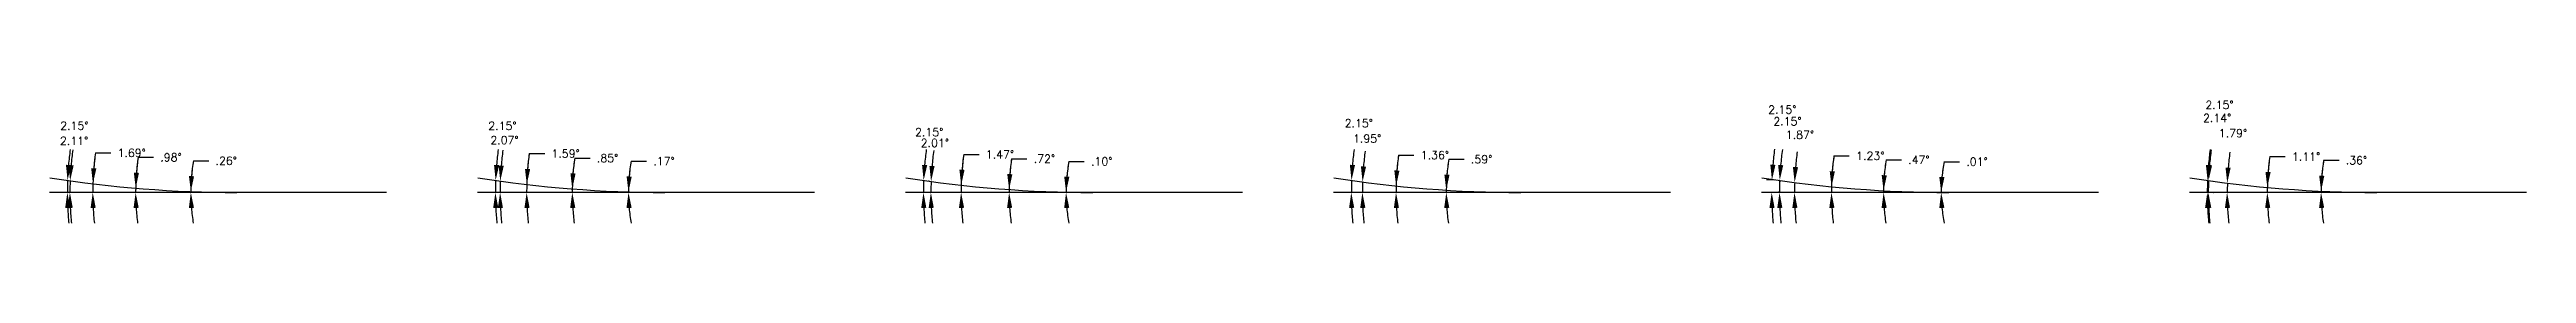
# Model space of a CAD drawing. Extents: x -25.3 to 36.7, y -3.6 to 16.
# Drawn here: x 2.05 to 30.99, y -3.58 to -2.14 of the extents above; entities that cross this region are included whole.
import ezdxf

# ---------------------------------------------------------------- set-up
doc = ezdxf.new("R2010")
doc.units = 0
doc.header["$LTSCALE"] = 0.5
doc.header["$MEASUREMENT"] = 0
doc.layers.get('0').update_dxf_attribs({"linetype": 'CONTINUOUS'})
doc.layers.add('Dims', color=4, linetype='CONTINUOUS')
doc.styles.add('RomanS', font='romans')
doc.dimstyles.get("Standard").update_dxf_attribs({"dimtxt": 0.094, "dimasz": 0.18, "dimexe": 0.0625, "dimexo": 0.0625, "dimgap": 0.09, "dimtad": 0, "dimtih": 1, "dimtoh": 1, "dimdec": 4, "dimzin": 4, "dimdsep": 46, "dimtxsty": 'RomanS', "dimcen": 0.09, "dimazin": 1, "dimtfac": 1, "dimtdec": 4, "dimtofl": 0, "dimtmove": 0, "dimatfit": 1, "dimfxl": 1, "dimtolj": 1, "dimtzin": 0, "dimarcsym": 0})

msp = doc.modelspace()

# ---------------------------------------------------------------- blocks, each defined once
blk = doc.blocks.new('*D156')
at = {"layer": 'Dims', "color": 0, "lineweight": -2, "transparency": 16777216}
blk.add_line((3.732, -2.852), (3.912, -2.852), dxfattribs=at)
for start, end in [(170.7138, 179.7418), (170.7208, 175.2313), (184.5105, 189.0211)]:
    blk.add_arc((5.989, -3.221), 2.287, start, end, dxfattribs=at)
at = {"layer": 'Dims', "color": 0, "transparency": 16777216}
for points in [[(3.74, -3.032), (3.68, -3.03), (3.702, -3.211)], [(3.679, -3.402), (3.739, -3.4), (3.702, -3.221)]]:
    blk.add_solid(points, dxfattribs=at)
at = {"layer": 'Dims', "color": 0, "transparency": 16777216, "insert": (4.116, -2.852), "char_height": 0.094, "attachment_point": 5, "style": 'RomanS'}
blk.add_mtext('\\A1;.26°', dxfattribs=at)
blk = doc.blocks.new('*D157')
at = {"layer": 'Dims', "color": 0, "lineweight": -2, "transparency": 16777216}
blk.add_line((3.086, -2.812), (3.266, -2.812), dxfattribs=at)
for start, end in [(171.9839, 179.0246), (171.9872, 175.5059), (183.5187, 187.0374)]:
    blk.add_arc((5.989, -3.221), 2.931, start, end, dxfattribs=at)
at = {"layer": 'Dims', "color": 0, "transparency": 16777216}
for points in [[(3.096, -2.993), (3.036, -2.99), (3.058, -3.171)], [(3.033, -3.402), (3.093, -3.4), (3.057, -3.221)]]:
    blk.add_solid(points, dxfattribs=at)
at = {"layer": 'Dims', "color": 0, "transparency": 16777216, "insert": (3.47, -2.812), "char_height": 0.094, "attachment_point": 5, "style": 'RomanS'}
blk.add_mtext('\\A1;.98°', dxfattribs=at)
blk = doc.blocks.new('*D158')
at = {"layer": 'Dims', "color": 0, "lineweight": -2, "transparency": 16777216}
blk.add_line((2.587, -2.761), (2.767, -2.761), dxfattribs=at)
for start, end in [(172.2972, 178.3086), (172.2993, 175.3039), (183.0047, 186.0094)]:
    blk.add_arc((5.989, -3.221), 3.433, start, end, dxfattribs=at)
at = {"layer": 'Dims', "color": 0, "transparency": 16777216}
for points in [[(2.598, -2.942), (2.538, -2.938), (2.558, -3.12)], [(2.531, -3.402), (2.591, -3.4), (2.556, -3.221)]]:
    blk.add_solid(points, dxfattribs=at)
at = {"layer": 'Dims', "color": 0, "transparency": 16777216, "insert": (3.011, -2.761), "char_height": 0.094, "attachment_point": 5, "style": 'RomanS'}
blk.add_mtext('\\A1;1.69°', dxfattribs=at)
blk = doc.blocks.new('*D159')
at = {"layer": 'Dims', "color": 0, "lineweight": -2, "transparency": 16777216}
for p, q in [((2.23, -3.083), (2.229, -3.083)), ((2.227, -3.221), (2.227, -3.221))]:
    blk.add_line(p, q, dxfattribs=at)
for start, end in [(172.3171, 175.1049), (182.7878, 185.5757)]:
    blk.add_arc((5.989, -3.221), 3.7, start, end, dxfattribs=at)
at = {"layer": 'Dims', "color": 0, "transparency": 16777216}
for points in [[(2.333, -2.907), (2.273, -2.904), (2.292, -3.085)], [(2.263, -3.402), (2.323, -3.4), (2.289, -3.221)]]:
    blk.add_solid(points, dxfattribs=at)
at = {"layer": 'Dims', "color": 0, "transparency": 16777216, "insert": (2.338, -2.621), "char_height": 0.094, "attachment_point": 5, "style": 'RomanS'}
blk.add_mtext('\\A1;2.11°', dxfattribs=at)
blk = doc.blocks.new('*D160')
at = {"layer": 'Dims', "color": 0, "lineweight": -2, "transparency": 16777216}
for p, q in [((2.2, -3.079), (2.199, -3.079)), ((2.198, -3.221), (2.197, -3.221))]:
    blk.add_line(p, q, dxfattribs=at)
for start, end in [(172.3146, 175.0802), (182.7656, 185.5311)]:
    blk.add_arc((5.989, -3.221), 3.73, start, end, dxfattribs=at)
at = {"layer": 'Dims', "color": 0, "transparency": 16777216}
for points in [[(2.303, -2.903), (2.243, -2.899), (2.262, -3.081)], [(2.234, -3.402), (2.294, -3.4), (2.259, -3.221)]]:
    blk.add_solid(points, dxfattribs=at)
at = {"layer": 'Dims', "color": 0, "transparency": 16777216, "insert": (2.341, -2.444), "char_height": 0.094, "attachment_point": 5, "style": 'RomanS'}
blk.add_mtext('\\A1;2.15°', dxfattribs=at)
blk = doc.blocks.new('*D161')
at = {"layer": 'Dims', "color": 0, "lineweight": -2, "transparency": 16777216}
blk.add_line((8.846, -2.856), (9.026, -2.856), dxfattribs=at)
for start, end in [(170.3328, 179.8306), (170.341, 175.0858), (184.7448, 189.4896)]:
    blk.add_arc((10.989, -3.221), 2.174, start, end, dxfattribs=at)
at = {"layer": 'Dims', "color": 0, "transparency": 16777216}
for points in [[(8.853, -3.036), (8.793, -3.034), (8.815, -3.215)], [(8.792, -3.402), (8.852, -3.4), (8.815, -3.221)]]:
    blk.add_solid(points, dxfattribs=at)
at = {"layer": 'Dims', "color": 0, "transparency": 16777216, "insert": (9.23, -2.856), "char_height": 0.094, "attachment_point": 5, "style": 'RomanS'}
blk.add_mtext('\\A1;.17°', dxfattribs=at)
blk = doc.blocks.new('*D162')
at = {"layer": 'Dims', "color": 0, "lineweight": -2, "transparency": 16777216}
blk.add_line((8.186, -2.821), (8.366, -2.821), dxfattribs=at)
for start, end in [(171.8636, 179.1546), (171.8673, 175.511), (183.6437, 187.2874)]:
    blk.add_arc((10.989, -3.221), 2.831, start, end, dxfattribs=at)
at = {"layer": 'Dims', "color": 0, "transparency": 16777216}
for points in [[(8.197, -3.001), (8.137, -2.998), (8.158, -3.179)], [(8.134, -3.402), (8.194, -3.4), (8.158, -3.221)]]:
    blk.add_solid(points, dxfattribs=at)
at = {"layer": 'Dims', "color": 0, "transparency": 16777216, "insert": (8.571, -2.821), "char_height": 0.094, "attachment_point": 5, "style": 'RomanS'}
blk.add_mtext('\\A1;.85°', dxfattribs=at)
blk = doc.blocks.new('*D163')
at = {"layer": 'Dims', "color": 0, "lineweight": -2, "transparency": 16777216}
blk.add_line((7.656, -2.769), (7.836, -2.769), dxfattribs=at)
for start, end in [(172.2779, 178.4131), (172.2801, 175.3466), (183.0665, 186.133)]:
    blk.add_arc((10.989, -3.221), 3.364, start, end, dxfattribs=at)
at = {"layer": 'Dims', "color": 0, "transparency": 16777216}
for points in [[(7.666, -2.95), (7.606, -2.947), (7.627, -3.128)], [(7.6, -3.402), (7.66, -3.4), (7.625, -3.221)]]:
    blk.add_solid(points, dxfattribs=at)
at = {"layer": 'Dims', "color": 0, "transparency": 16777216, "insert": (8.08, -2.769), "char_height": 0.094, "attachment_point": 5, "style": 'RomanS'}
blk.add_mtext('\\A1;1.59°', dxfattribs=at)
blk = doc.blocks.new('*D164')
at = {"layer": 'Dims', "color": 0, "lineweight": -2, "transparency": 16777216}
for p, q in [((7.255, -3.086), (7.255, -3.086)), ((7.253, -3.221), (7.252, -3.221))]:
    blk.add_line(p, q, dxfattribs=at)
for start, end in [(172.3187, 175.1261), (182.8074, 185.6148)]:
    blk.add_arc((10.989, -3.221), 3.674, start, end, dxfattribs=at)
at = {"layer": 'Dims', "color": 0, "transparency": 16777216}
for points in [[(7.358, -2.911), (7.298, -2.907), (7.317, -3.089)], [(7.289, -3.402), (7.349, -3.4), (7.315, -3.221)]]:
    blk.add_solid(points, dxfattribs=at)
at = {"layer": 'Dims', "color": 0, "transparency": 16777216, "insert": (7.366, -2.612), "char_height": 0.094, "attachment_point": 5, "style": 'RomanS'}
blk.add_mtext('\\A1;2.07°', dxfattribs=at)
blk = doc.blocks.new('*D165')
at = {"layer": 'Dims', "color": 0, "lineweight": -2, "transparency": 16777216}
for p, q in [((7.2, -3.079), (7.2, -3.079)), ((7.198, -3.221), (7.198, -3.221))]:
    blk.add_line(p, q, dxfattribs=at)
for start, end in [(172.3135, 175.0797), (182.7661, 185.5322)]:
    blk.add_arc((10.989, -3.221), 3.729, start, end, dxfattribs=at)
at = {"layer": 'Dims', "color": 0, "transparency": 16777216}
for points in [[(7.304, -2.903), (7.244, -2.9), (7.263, -3.081)], [(7.234, -3.402), (7.294, -3.4), (7.26, -3.221)]]:
    blk.add_solid(points, dxfattribs=at)
at = {"layer": 'Dims', "color": 0, "transparency": 16777216, "insert": (7.342, -2.446), "char_height": 0.094, "attachment_point": 5, "style": 'RomanS'}
blk.add_mtext('\\A1;2.15°', dxfattribs=at)
blk = doc.blocks.new('*D166')
at = {"layer": 'Dims', "color": 0, "lineweight": -2, "transparency": 16777216}
blk.add_line((13.959, -2.859), (14.139, -2.859), dxfattribs=at)
for start, end in [(169.885, 179.9037), (169.8946, 174.8991), (185.0046, 190.0092)]:
    blk.add_arc((15.989, -3.221), 2.061, start, end, dxfattribs=at)
at = {"layer": 'Dims', "color": 0, "transparency": 16777216}
for points in [[(13.966, -3.039), (13.906, -3.037), (13.927, -3.218)], [(13.905, -3.402), (13.965, -3.4), (13.927, -3.221)]]:
    blk.add_solid(points, dxfattribs=at)
at = {"layer": 'Dims', "color": 0, "transparency": 16777216, "insert": (14.344, -2.859), "char_height": 0.094, "attachment_point": 5, "style": 'RomanS'}
blk.add_mtext('\\A1;.10°', dxfattribs=at)
blk = doc.blocks.new('*D167')
at = {"layer": 'Dims', "color": 0, "lineweight": -2, "transparency": 16777216}
blk.add_line((13.29, -2.828), (13.47, -2.828), dxfattribs=at)
for start, end in [(171.7137, 179.2833), (171.7178, 175.5006), (183.7827, 187.5655)]:
    blk.add_arc((15.989, -3.221), 2.727, start, end, dxfattribs=at)
at = {"layer": 'Dims', "color": 0, "transparency": 16777216}
for points in [[(13.3, -3.009), (13.24, -3.006), (13.262, -3.187)], [(13.238, -3.402), (13.298, -3.4), (13.262, -3.221)]]:
    blk.add_solid(points, dxfattribs=at)
at = {"layer": 'Dims', "color": 0, "transparency": 16777216, "insert": (13.675, -2.828), "char_height": 0.094, "attachment_point": 5, "style": 'RomanS'}
blk.add_mtext('\\A1;.72°', dxfattribs=at)
blk = doc.blocks.new('*D168')
at = {"layer": 'Dims', "color": 0, "lineweight": -2, "transparency": 16777216}
blk.add_line((12.731, -2.778), (12.911, -2.778), dxfattribs=at)
for start, end in [(172.249, 178.5252), (172.2513, 175.3883), (183.1369, 186.2739)]:
    blk.add_arc((15.989, -3.221), 3.288, start, end, dxfattribs=at)
at = {"layer": 'Dims', "color": 0, "transparency": 16777216}
for points in [[(12.741, -2.958), (12.681, -2.955), (12.702, -3.137)], [(12.676, -3.402), (12.736, -3.4), (12.701, -3.221)]]:
    blk.add_solid(points, dxfattribs=at)
at = {"layer": 'Dims', "color": 0, "transparency": 16777216, "insert": (13.155, -2.778), "char_height": 0.094, "attachment_point": 5, "style": 'RomanS'}
blk.add_mtext('\\A1;1.47°', dxfattribs=at)
blk = doc.blocks.new('*D169')
at = {"layer": 'Dims', "color": 0, "lineweight": -2, "transparency": 16777216}
for p, q in [((12.288, -3.091), (12.288, -3.091)), ((12.286, -3.221), (12.285, -3.221))]:
    blk.add_line(p, q, dxfattribs=at)
for start, end in [(172.3207, 175.1535), (182.8328, 185.6657)]:
    blk.add_arc((15.989, -3.221), 3.641, start, end, dxfattribs=at)
at = {"layer": 'Dims', "color": 0, "transparency": 16777216}
for points in [[(12.391, -2.915), (12.331, -2.912), (12.35, -3.093)], [(12.322, -3.402), (12.382, -3.4), (12.348, -3.221)]]:
    blk.add_solid(points, dxfattribs=at)
at = {"layer": 'Dims', "color": 0, "transparency": 16777216, "insert": (12.394, -2.645), "char_height": 0.094, "attachment_point": 5, "style": 'RomanS'}
blk.add_mtext('\\A1;2.01°', dxfattribs=at)
blk = doc.blocks.new('*D170')
at = {"layer": 'Dims', "color": 0, "lineweight": -2, "transparency": 16777216}
for p, q in [((12.325, -3.083), (12.326, -3.083)), ((12.323, -3.221), (12.323, -3.221))]:
    blk.add_line(p, q, dxfattribs=at)
for start, end in [(172.3124, 175.0791), (182.7667, 185.5334)]:
    blk.add_arc((15.989, -3.221), 3.728, start, end, dxfattribs=at)
at = {"layer": 'Dims', "color": 0, "transparency": 16777216}
for points in [[(12.305, -2.903), (12.245, -2.9), (12.263, -3.081)], [(12.235, -3.402), (12.295, -3.4), (12.261, -3.221)]]:
    blk.add_solid(points, dxfattribs=at)
at = {"layer": 'Dims', "color": 0, "transparency": 16777216, "insert": (12.328, -2.519), "char_height": 0.094, "attachment_point": 5, "style": 'RomanS'}
blk.add_mtext('\\A1;2.15°', dxfattribs=at)
blk = doc.blocks.new('*D171')
at = {"layer": 'Dims', "color": 0, "lineweight": -2, "transparency": 16777216}
blk.add_line((18.398, -2.835), (18.578, -2.835), dxfattribs=at)
for start, end in [(171.5293, 179.4086), (171.534, 175.4713), (183.9373, 187.8746)]:
    blk.add_arc((20.989, -3.221), 2.62, start, end, dxfattribs=at)
at = {"layer": 'Dims', "color": 0, "transparency": 16777216}
for points in [[(18.407, -3.016), (18.347, -3.013), (18.369, -3.194)], [(18.345, -3.402), (18.405, -3.4), (18.369, -3.221)]]:
    blk.add_solid(points, dxfattribs=at)
at = {"layer": 'Dims', "color": 0, "transparency": 16777216, "insert": (18.782, -2.835), "char_height": 0.094, "attachment_point": 5, "style": 'RomanS'}
blk.add_mtext('\\A1;.59°', dxfattribs=at)
blk = doc.blocks.new('*D172')
at = {"layer": 'Dims', "color": 0, "lineweight": -2, "transparency": 16777216}
blk.add_line((17.812, -2.786), (17.992, -2.786), dxfattribs=at)
for start, end in [(172.2081, 178.6438), (172.2106, 175.4272), (183.2166, 186.4331)]:
    blk.add_arc((20.989, -3.221), 3.207, start, end, dxfattribs=at)
at = {"layer": 'Dims', "color": 0, "transparency": 16777216}
for points in [[(17.822, -2.967), (17.762, -2.964), (17.783, -3.145)], [(17.757, -3.402), (17.817, -3.4), (17.782, -3.221)]]:
    blk.add_solid(points, dxfattribs=at)
at = {"layer": 'Dims', "color": 0, "transparency": 16777216, "insert": (18.236, -2.786), "char_height": 0.094, "attachment_point": 5, "style": 'RomanS'}
blk.add_mtext('\\A1;1.36°', dxfattribs=at)
blk = doc.blocks.new('*D173')
at = {"layer": 'Dims', "color": 0, "lineweight": -2, "transparency": 16777216}
for p, q in [((17.329, -3.097), (17.329, -3.097)), ((17.327, -3.221), (17.327, -3.221))]:
    blk.add_line(p, q, dxfattribs=at)
for start, end in [(172.3203, 175.1856), (182.8654, 185.7307)]:
    blk.add_arc((20.989, -3.221), 3.6, start, end, dxfattribs=at)
at = {"layer": 'Dims', "color": 0, "transparency": 16777216}
for points in [[(17.432, -2.921), (17.372, -2.917), (17.391, -3.099)], [(17.364, -3.402), (17.424, -3.4), (17.389, -3.221)]]:
    blk.add_solid(points, dxfattribs=at)
at = {"layer": 'Dims', "color": 0, "transparency": 16777216, "insert": (17.444, -2.594), "char_height": 0.094, "attachment_point": 5, "style": 'RomanS'}
blk.add_mtext('\\A1;1.95°', dxfattribs=at)
blk = doc.blocks.new('*D174')
at = {"layer": 'Dims', "color": 0, "lineweight": -2, "transparency": 16777216}
for p, q in [((17.2, -3.079), (17.199, -3.079)), ((17.198, -3.221), (17.197, -3.221))]:
    blk.add_line(p, q, dxfattribs=at)
for start, end in [(172.3148, 175.0803), (182.7655, 185.531)]:
    blk.add_arc((20.989, -3.221), 3.73, start, end, dxfattribs=at)
at = {"layer": 'Dims', "color": 0, "transparency": 16777216}
for points in [[(17.303, -2.903), (17.243, -2.899), (17.262, -3.081)], [(17.234, -3.402), (17.294, -3.4), (17.259, -3.221)]]:
    blk.add_solid(points, dxfattribs=at)
at = {"layer": 'Dims', "color": 0, "transparency": 16777216, "insert": (17.347, -2.415), "char_height": 0.094, "attachment_point": 5, "style": 'RomanS'}
blk.add_mtext('\\A1;2.15°', dxfattribs=at)
blk = doc.blocks.new('*D175')
at = {"layer": 'Dims', "color": 0, "lineweight": -2, "transparency": 16777216}
blk.add_line((24.186, -2.863), (24.366, -2.863), dxfattribs=at)
for start, end in [(168.7525, 179.9913), (168.7661, 174.3787), (185.6126, 191.2253)]:
    blk.add_arc((25.989, -3.221), 1.838, start, end, dxfattribs=at)
at = {"layer": 'Dims', "color": 0, "transparency": 16777216}
for points in [[(24.189, -3.043), (24.129, -3.04), (24.151, -3.221)], [(24.129, -3.402), (24.189, -3.4), (24.151, -3.221)]]:
    blk.add_solid(points, dxfattribs=at)
at = {"layer": 'Dims', "color": 0, "transparency": 16777216, "insert": (24.57, -2.863), "char_height": 0.094, "attachment_point": 5, "style": 'RomanS'}
blk.add_mtext('\\A1;.01°', dxfattribs=at)
blk = doc.blocks.new('*D176')
at = {"layer": 'Dims', "color": 0, "lineweight": -2, "transparency": 16777216}
blk.add_line((23.507, -2.842), (23.687, -2.842), dxfattribs=at)
for start, end in [(171.3053, 179.5283), (171.3106, 175.4194), (184.1089, 188.2178)]:
    blk.add_arc((25.989, -3.221), 2.511, start, end, dxfattribs=at)
at = {"layer": 'Dims', "color": 0, "transparency": 16777216}
for points in [[(23.516, -3.022), (23.456, -3.019), (23.478, -3.201)], [(23.455, -3.402), (23.515, -3.4), (23.478, -3.221)]]:
    blk.add_solid(points, dxfattribs=at)
at = {"layer": 'Dims', "color": 0, "transparency": 16777216, "insert": (23.891, -2.842), "char_height": 0.094, "attachment_point": 5, "style": 'RomanS'}
blk.add_mtext('\\A1;.47°', dxfattribs=at)
blk = doc.blocks.new('*D177')
at = {"layer": 'Dims', "color": 0, "lineweight": -2, "transparency": 16777216}
blk.add_line((22.898, -2.795), (23.078, -2.795), dxfattribs=at)
for start, end in [(172.1524, 178.7675), (172.1552, 175.4613), (183.3062, 186.6123)]:
    blk.add_arc((25.989, -3.221), 3.12, start, end, dxfattribs=at)
at = {"layer": 'Dims', "color": 0, "transparency": 16777216}
for points in [[(22.909, -2.976), (22.849, -2.973), (22.87, -3.154)], [(22.844, -3.402), (22.904, -3.4), (22.869, -3.221)]]:
    blk.add_solid(points, dxfattribs=at)
at = {"layer": 'Dims', "color": 0, "transparency": 16777216, "insert": (23.323, -2.795), "char_height": 0.094, "attachment_point": 5, "style": 'RomanS'}
blk.add_mtext('\\A1;1.23°', dxfattribs=at)
blk = doc.blocks.new('*D178')
at = {"layer": 'Dims', "color": 0, "lineweight": -2, "transparency": 16777216}
for p, q in [((22.377, -3.103), (22.376, -3.103)), ((22.375, -3.221), (22.375, -3.221))]:
    blk.add_line(p, q, dxfattribs=at)
for start, end in [(172.3188, 175.2227), (182.904, 185.808)]:
    blk.add_arc((25.989, -3.221), 3.552, start, end, dxfattribs=at)
at = {"layer": 'Dims', "color": 0, "transparency": 16777216}
for points in [[(22.479, -2.927), (22.419, -2.924), (22.439, -3.105)], [(22.412, -3.402), (22.472, -3.4), (22.437, -3.221)]]:
    blk.add_solid(points, dxfattribs=at)
at = {"layer": 'Dims', "color": 0, "transparency": 16777216, "insert": (22.501, -2.549), "char_height": 0.094, "attachment_point": 5, "style": 'RomanS'}
blk.add_mtext('\\A1;1.87°', dxfattribs=at)
blk = doc.blocks.new('*D179')
at = {"layer": 'Dims', "color": 0, "lineweight": -2, "transparency": 16777216}
for p, q in [((22.202, -3.079), (22.202, -3.079)), ((22.2, -3.221), (22.2, -3.221))]:
    blk.add_line(p, q, dxfattribs=at)
for start, end in [(172.3138, 175.0814), (182.7676, 185.5352)]:
    blk.add_arc((25.989, -3.221), 3.727, start, end, dxfattribs=at)
at = {"layer": 'Dims', "color": 0, "transparency": 16777216}
for points in [[(22.306, -2.904), (22.246, -2.9), (22.265, -3.081)], [(22.236, -3.402), (22.296, -3.4), (22.262, -3.221)]]:
    blk.add_solid(points, dxfattribs=at)
at = {"layer": 'Dims', "color": 0, "transparency": 16777216, "insert": (22.355, -2.393), "char_height": 0.094, "attachment_point": 5, "style": 'RomanS'}
blk.add_mtext('\\A1;2.15°', dxfattribs=at)
blk = doc.blocks.new('*D180')
at = {"layer": 'Dims', "color": 0, "lineweight": -2, "transparency": 16777216}
for p, q in [((22.2, -3.079), (22.111, -3.075)), ((22.198, -3.221), (22.109, -3.221))]:
    blk.add_line(p, q, dxfattribs=at)
for start, end in [(172.4425, 175.1441), (182.7016, 185.4033)]:
    blk.add_arc((25.989, -3.221), 3.818, start, end, dxfattribs=at)
at = {"layer": 'Dims', "color": 0, "transparency": 16777216}
for points in [[(22.215, -2.9), (22.155, -2.896), (22.174, -3.078)], [(22.145, -3.402), (22.205, -3.4), (22.171, -3.221)]]:
    blk.add_solid(points, dxfattribs=at)
at = {"layer": 'Dims', "color": 0, "transparency": 16777216, "insert": (22.295, -2.257), "char_height": 0.094, "attachment_point": 5, "style": 'RomanS'}
blk.add_mtext('\\A1;2.15°', dxfattribs=at)
blk = doc.blocks.new('*D181')
at = {"layer": 'Dims', "color": 0, "lineweight": -2, "transparency": 16777216}
blk.add_line((28.619, -2.847), (28.799, -2.847), dxfattribs=at)
for start, end in [(171.0356, 179.6402), (171.0416, 175.3409), (184.2993, 188.5986)]:
    blk.add_arc((30.989, -3.221), 2.399, start, end, dxfattribs=at)
at = {"layer": 'Dims', "color": 0, "transparency": 16777216}
for points in [[(28.627, -3.028), (28.567, -3.025), (28.59, -3.206)], [(28.566, -3.402), (28.626, -3.4), (28.589, -3.221)]]:
    blk.add_solid(points, dxfattribs=at)
at = {"layer": 'Dims', "color": 0, "transparency": 16777216, "insert": (29.003, -2.847), "char_height": 0.094, "attachment_point": 5, "style": 'RomanS'}
blk.add_mtext('\\A1;.36°', dxfattribs=at)
blk = doc.blocks.new('*D182')
at = {"layer": 'Dims', "color": 0, "lineweight": -2, "transparency": 16777216}
blk.add_line((27.99, -2.804), (28.17, -2.804), dxfattribs=at)
for start, end in [(172.0788, 178.895), (172.0819, 175.4884), (183.4066, 186.8131)]:
    blk.add_arc((30.989, -3.221), 3.028, start, end, dxfattribs=at)
at = {"layer": 'Dims', "color": 0, "transparency": 16777216}
for points in [[(28, -2.984), (27.94, -2.982), (27.961, -3.163)], [(27.936, -3.402), (27.996, -3.4), (27.961, -3.221)]]:
    blk.add_solid(points, dxfattribs=at)
at = {"layer": 'Dims', "color": 0, "transparency": 16777216, "insert": (28.414, -2.804), "char_height": 0.094, "attachment_point": 5, "style": 'RomanS'}
blk.add_mtext('\\A1;1.11°', dxfattribs=at)
blk = doc.blocks.new('*D183')
at = {"layer": 'Dims', "color": 0, "lineweight": -2, "transparency": 16777216}
for p, q in [((27.433, -3.11), (27.431, -3.11)), ((27.431, -3.221), (27.429, -3.221))]:
    blk.add_line(p, q, dxfattribs=at)
for start, end in [(172.3145, 175.2637), (182.9492, 185.8984)]:
    blk.add_arc((30.989, -3.221), 3.497, start, end, dxfattribs=at)
at = {"layer": 'Dims', "color": 0, "transparency": 16777216}
for points in [[(27.533, -2.934), (27.473, -2.931), (27.493, -3.112)], [(27.466, -3.402), (27.526, -3.4), (27.491, -3.221)]]:
    blk.add_solid(points, dxfattribs=at)
at = {"layer": 'Dims', "color": 0, "transparency": 16777216, "insert": (27.56, -2.531), "char_height": 0.094, "attachment_point": 5, "style": 'RomanS'}
blk.add_mtext('\\A1;1.79°', dxfattribs=at)
blk = doc.blocks.new('*D184')
at = {"layer": 'Dims', "color": 0, "lineweight": -2, "transparency": 16777216}
for p, q in [((27.337, -3.085), (27.337, -3.085)), ((27.334, -3.221), (27.335, -3.221))]:
    blk.add_line(p, q, dxfattribs=at)
for start, end in [(172.314, 175.0892), (182.7752, 185.5505)]:
    blk.add_arc((30.989, -3.221), 3.717, start, end, dxfattribs=at)
at = {"layer": 'Dims', "color": 0, "transparency": 16777216}
for points in [[(27.316, -2.905), (27.256, -2.901), (27.275, -3.083)], [(27.247, -3.402), (27.307, -3.4), (27.272, -3.221)]]:
    blk.add_solid(points, dxfattribs=at)
at = {"layer": 'Dims', "color": 0, "transparency": 16777216, "insert": (27.375, -2.354), "char_height": 0.094, "attachment_point": 5, "style": 'RomanS'}
blk.add_mtext('\\A1;2.14°', dxfattribs=at)
blk = doc.blocks.new('*D185')
at = {"layer": 'Dims', "color": 0, "lineweight": -2, "transparency": 16777216}
for p, q in [((27.2, -3.079), (27.2, -3.079)), ((27.198, -3.221), (27.198, -3.221))]:
    blk.add_line(p, q, dxfattribs=at)
for start, end in [(172.3135, 175.0796), (182.7661, 185.5323)]:
    blk.add_arc((30.989, -3.221), 3.729, start, end, dxfattribs=at)
at = {"layer": 'Dims', "color": 0, "transparency": 16777216}
for points in [[(27.304, -2.903), (27.244, -2.9), (27.263, -3.081)], [(27.234, -3.402), (27.294, -3.4), (27.26, -3.221)]]:
    blk.add_solid(points, dxfattribs=at)
at = {"layer": 'Dims', "color": 0, "transparency": 16777216, "insert": (27.402, -2.202), "char_height": 0.094, "attachment_point": 5, "style": 'RomanS'}
blk.add_mtext('\\A1;2.15°', dxfattribs=at)

# ---------------------------------------------------------------- dimensions: what is measured, and where the dimension line sits
at = {"layer": 'Dims'}
for base, center, p1, p2, picture, middle in [((22.17137, -3.17335), (25.98884, -3.2212), (22.26277, -3.08104), (22.26013, -3.2212), '*D180', (22.29481, -2.25708)), ((27.26038, -3.17447), (30.98884, -3.2212), (27.26277, -3.08104), (27.26013, -3.2212), '*D185', (27.402, -2.20231)), ((27.27259, -3.17503), (30.98884, -3.2212), (27.27438, -3.08269), (27.2718, -3.2212), '*D184', (27.37488, -2.35401)), ((2.28937, -3.17584), (5.98884, -3.2212), (2.29197, -3.08517), (2.28946, -3.2212), '*D159', (2.33816, -2.62065)), ((2.2596, -3.17446), (5.98884, -3.2212), (2.26277, -3.08104), (2.26013, -3.2212), '*D160', (2.3413, -2.4435)), ((7.26034, -3.17447), (10.98884, -3.2212), (7.26277, -3.08104), (7.26013, -3.2212), '*D165', (7.34153, -2.44595)), ((7.31513, -3.17703), (10.98884, -3.2212), (7.31743, -3.08872), (7.31504, -3.2212), '*D164', (7.36575, -2.61187)), ((12.26112, -3.17448), (15.98884, -3.2212), (12.26277, -3.08104), (12.26013, -3.2212), '*D170', (12.32757, -2.51894)), ((12.34811, -3.17855), (15.98884, -3.2212), (12.35066, -3.09328), (12.34841, -3.2212), '*D169', (12.39375, -2.64498)), ((17.25951, -3.17446), (20.98884, -3.2212), (17.26277, -3.08104), (17.26013, -3.2212), '*D174', (17.34735, -2.41523)), ((17.38942, -3.18038), (20.98884, -3.2212), (17.39149, -3.09878), (17.38941, -3.2212), '*D173', (17.44434, -2.59354)), ((22.26232, -3.17456), (25.98884, -3.2212), (22.26475, -3.08132), (22.26212, -3.2212), '*D179', (22.35524, -2.39292)), ((22.43725, -3.18249), (25.98884, -3.2212), (22.43975, -3.10512), (22.43785, -3.2212), '*D178', (22.50126, -2.54888)), ((27.49166, -3.18484), (30.98884, -3.2212), (27.49519, -3.11219), (27.49349, -3.2212), '*D183', (27.56033, -2.53064))]:
    dim = msp.add_angular_dim_3p(base=base, center=center, p1=p1, p2=p2, dimstyle='Standard', dxfattribs=at)
    dim.commit()
    dim.dimension.update_dxf_attribs({"geometry": picture, "text_midpoint": middle, "dimtype": 165})
for base, center, p1, p2, picture, middle in [((2.55623, -3.18742), (5.98884, -3.2212), (2.55756, -3.11988), (2.55607, -3.2212), '*D158', (3.01147, -2.76109)), ((3.05744, -3.20456), (5.98884, -3.2212), (3.05782, -3.1713), (3.0574, -3.2212), '*D157', (3.47018, -2.8124)), ((3.70177, -3.21776), (5.98884, -3.2212), (3.70179, -3.21089), (3.70177, -3.2212), '*D156', (4.11589, -2.85214)), ((7.62541, -3.19015), (10.98884, -3.2212), (7.62656, -3.12805), (7.62527, -3.2212), '*D163', (8.0802, -2.76924)), ((8.15795, -3.20728), (10.98884, -3.2212), (8.15823, -3.17943), (8.15792, -3.2212), '*D162', (8.57056, -2.82054)), ((8.81463, -3.21906), (10.98884, -3.2212), (8.81464, -3.21477), (8.81463, -3.2212), '*D161', (9.22965, -2.8561)), ((12.70087, -3.19299), (15.98884, -3.2212), (12.70184, -3.13657), (12.70075, -3.2212), '*D168', (13.15522, -2.77774)), ((13.26198, -3.20983), (15.98884, -3.2212), (13.26217, -3.18709), (13.26196, -3.2212), '*D167', (13.67457, -2.8282)), ((13.92742, -3.22004), (15.98884, -3.2212), (13.92743, -3.21773), (13.92742, -3.2212), '*D166', (14.34361, -2.85916)), ((17.78224, -3.1959), (20.98884, -3.2212), (17.78304, -3.1453), (17.78214, -3.2212), '*D172', (18.23617, -2.78645)), ((18.36896, -3.21218), (20.98884, -3.2212), (18.36909, -3.19416), (18.36895, -3.2212), '*D171', (18.78167, -2.83528)), ((22.86909, -3.19883), (25.98884, -3.2212), (22.86973, -3.15409), (22.86901, -3.2212), '*D177', (23.32266, -2.79522)), ((23.47832, -3.21431), (25.98884, -3.2212), (23.4784, -3.20053), (23.47831, -3.2212), '*D176', (23.89131, -2.84168)), ((24.1506, -3.22111), (25.98884, -3.2212), (24.1506, -3.22092), (24.1506, -3.2212), '*D175', (24.57005, -2.86266)), ((27.96099, -3.20173), (30.98884, -3.2212), (27.96149, -3.1628), (27.96092, -3.2212), '*D182', (28.41424, -2.80392)), ((28.58946, -3.21618), (30.98884, -3.2212), (28.58951, -3.20613), (28.58946, -3.2212), '*D181', (29.00291, -2.84732))]:
    dim = msp.add_angular_dim_3p(base=base, center=center, p1=p1, p2=p2, dimstyle='Standard', dxfattribs=at)
    dim.commit()
    dim.dimension.update_dxf_attribs({"geometry": picture, "text_midpoint": middle})

# ---------------------------------------------------------------- linework, layer by layer
for p, q in [((4.23884, -3.2212), (2.05134, -3.2212)), ((9.23884, -3.2212), (7.05134, -3.2212)), ((14.23884, -3.2212), (12.05134, -3.2212)), ((19.23884, -3.2212), (17.05134, -3.2212)), ((24.23884, -3.2212), (22.05134, -3.2212)), ((29.23884, -3.2212), (27.05134, -3.2212))]:
    msp.add_line(p, q)
at = {"color": 1}
for p, q in [((5.98884, -3.2212), (4.23884, -3.2212)), ((10.98884, -3.2212), (9.23884, -3.2212)), ((15.98884, -3.2212), (14.23884, -3.2212)), ((20.98884, -3.2212), (19.23884, -3.2212)), ((25.98884, -3.2212), (24.23884, -3.2212)), ((30.98884, -3.2212), (29.23884, -3.2212))]:
    msp.add_line(p, q, dxfattribs=at)
for centre in [(4.23884, 10.7788), (9.23884, 10.7788), (14.23884, 10.7788), (19.23884, 10.7788), (24.23884, 10.7788), (29.23884, 10.7788)]:
    msp.add_arc(centre, 14, 261.026159, 270, dxfattribs=at)
for centre, radius, start in [((5.98884, -3.2212), 3.72871, 177.845759), ((5.98884, -3.2212), 3.69938, 177.892705), ((5.98884, -3.2212), 3.43277, 178.30864), ((5.98884, -3.2212), 2.93145, 179.024576), ((10.98884, -3.2212), 3.72871, 177.845759), ((10.98884, -3.2212), 3.6738, 177.933464), ((10.98884, -3.2212), 3.36357, 178.413103), ((10.98884, -3.2212), 2.83092, 179.154639), ((15.98884, -3.2212), 3.72871, 177.845759), ((15.98884, -3.2212), 3.64043, 177.986378), ((15.98884, -3.2212), 3.28809, 178.525207), ((20.98884, -3.2212), 3.72871, 177.845759), ((20.98884, -3.2212), 3.59943, 178.050987), ((20.98884, -3.2212), 3.2067, 178.643776), ((25.98884, -3.2212), 3.72871, 177.845759), ((25.98884, -3.2212), 3.72672, 177.848951), ((25.98884, -3.2212), 3.55099, 178.126714), ((25.98884, -3.2212), 3.11983, 178.767506), ((30.98884, -3.2212), 3.72871, 177.845759), ((30.98884, -3.2212), 3.71704, 177.864454), ((30.98884, -3.2212), 3.49535, 178.212867), ((30.98884, -3.2212), 3.02792, 178.894962), ((5.98884, -3.2212), 2.28707, 179.74185), ((10.98884, -3.2212), 2.17421, 179.830603), ((15.98884, -3.2212), 2.72689, 179.283302), ((15.98884, -3.2212), 2.06142, 179.903721), ((20.98884, -3.2212), 2.61989, 179.408573), ((25.98884, -3.2212), 2.51053, 179.52831), ((25.98884, -3.2212), 1.83824, 179.991332), ((30.98884, -3.2212), 2.39938, 179.640218)]:
    msp.add_arc(centre, radius, start, 180)

msp.set_redraw_order([(e.dxf.handle, doc.entitydb.next_handle()) for e in msp.query("TEXT MTEXT ATTDEF DIMENSION ARC_DIMENSION")])  # texts and dimensions are drawn at this point

doc.saveas('drawing.dxf')
